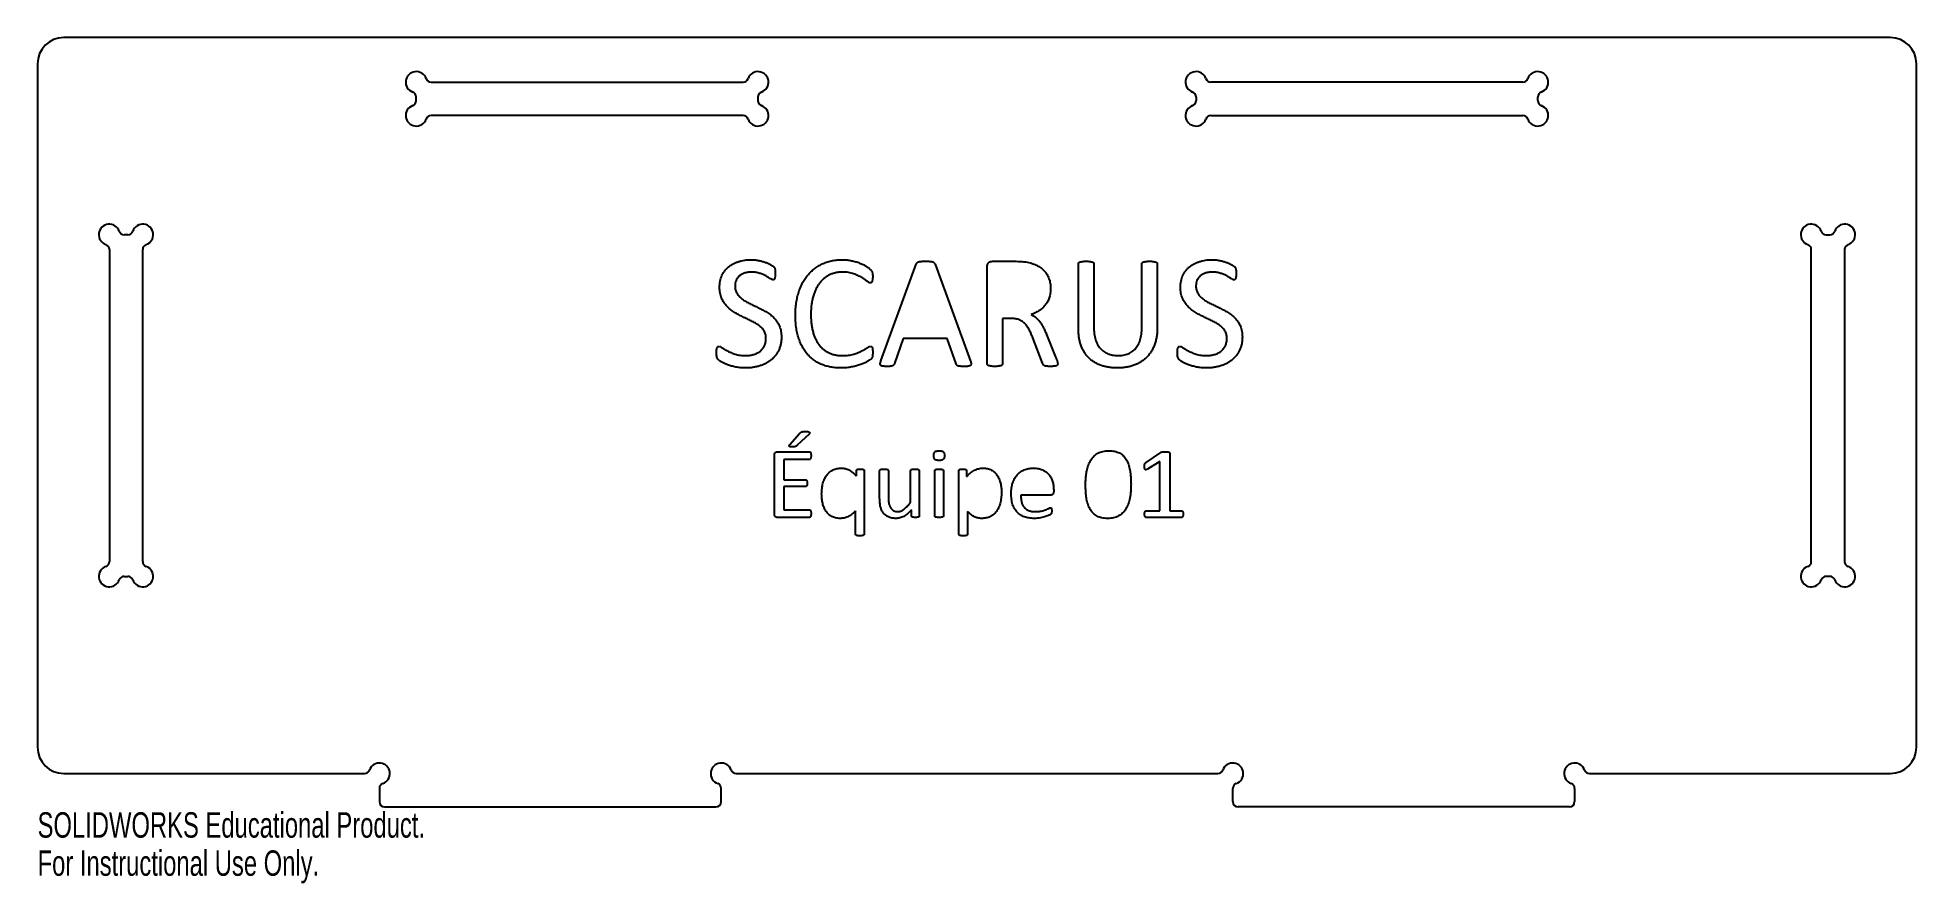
# Model space of a CAD drawing. Header units: millimetres. Extents: x -179 to 179, y -91 to 70.
import ezdxf

# ---------------------------------------------------------------- set-up
doc = ezdxf.new("R2010")
doc.units = ezdxf.units.MM
doc.styles.add('SLDTEXTSTYLE0', font='TXT', dxfattribs={"width": 0.7})

msp = doc.modelspace()

# ---------------------------------------------------------------- texts
at = {"color": 7, "linetype": 'Continuous', "char_height": 4.8336, "attachment_point": 1, "style": 'SLDTEXTSTYLE0'}
for s, insert in [('SOLIDWORKS Educational Product.', (-178.65, -77.37)), ('For Instructional Use Only.', (-178.65, -84.62))]:
    msp.add_mtext(s, dxfattribs=dict(at, insert=insert))

# ---------------------------------------------------------------- linework, layer by layer
at = {"color": 7, "linetype": 'Continuous', "lineweight": 25}
for p, q in [((173.65, 70), (-173.65, 70)), ((-178.65, 65), (-178.65, -65)), ((178.65, -65), (178.65, 65)), ((-103.82, 61.52), (-44.48, 61.52)), ((103.82, 61.52), (44.48, 61.52)), ((-106.65, 58), (-106.65, 58.69)), ((-41.65, 58.69), (-41.65, 58)), ((41.65, 58.69), (41.65, 58)), ((106.65, 58), (106.65, 58.69)), ((-44.48, 55.17), (-103.82, 55.17)), ((44.48, 55.17), (103.82, 55.17)), ((-161.48, 32.5), (-162.17, 32.5)), ((161.48, 32.5), (162.17, 32.5)), ((-165, 29.67), (-165, -29.67)), ((-158.65, -29.67), (-158.65, 29.67)), ((158.65, -29.67), (158.65, 29.67)), ((165, 29.67), (165, -29.67)), ((-18.26, 8.48), (-11.54, 26.91)), ((-7.98, 26.89), (-1.25, 8.47)), ((1.93, 7.94), (1.93, 26.37)), ((2.92, 27.44), (7.14, 27.44)), ((19.29, 14.59), (19.29, 26.95)), ((22.23, 26.95), (22.23, 14.98)), ((31.34, 14.85), (31.34, 26.95)), ((34.29, 26.95), (34.29, 14.8)), ((6.58, 16.56), (4.87, 16.56)), ((4.87, 16.56), (4.87, 7.94)), ((-14.03, 12.74), (-15.68, 7.98)), ((-5.69, 12.74), (-14.03, 12.74)), ((-3.97, 7.92), (-5.69, 12.74)), ((12.46, 8.09), (10.62, 12.85)), ((13.21, 13.51), (15.01, 9.08)), ((-35.6, -7.44), (-33.74, -5.3)), ((-31.93, -5.44), (-34.17, -7.56)), ((-38.54, -20.61), (-38.54, -9.46)), ((-37.92, -8.79), (-31.89, -8.79)), ((-31.88, -10.26), (-36.71, -10.26)), ((-36.71, -10.26), (-36.71, -14.12)), ((32.14, -10.82), (34.96, -8.91)), ((34.8, -10.62), (32.44, -12.1)), ((34.8, -20), (34.8, -10.62)), ((36.64, -9.06), (36.64, -20)), ((-36.71, -14.12), (-32.62, -14.12)), ((-22.91, -13.4), (-22.91, -12.38)), ((-21.45, -12.39), (-21.45, -24.47)), ((-18.51, -17.64), (-18.51, -12.39)), ((-16.85, -12.4), (-16.85, -17.48)), ((-12.63, -18.4), (-12.63, -12.39)), ((-10.97, -12.39), (-10.97, -20.99)), ((-8.03, -20.99), (-8.03, -12.39)), ((-6.38, -12.39), (-6.38, -20.99)), ((-3.43, -24.47), (-3.43, -12.39)), ((-1.98, -12.38), (-1.98, -13.52)), ((-36.71, -15.4), (-36.71, -19.82)), ((-32.62, -15.4), (-36.71, -15.4)), ((13.97, -17.06), (8.33, -17.06)), ((14.58, -16.06), (14.58, -16.36)), ((-31.9, -21.29), (-37.92, -21.29)), ((-36.71, -19.82), (-31.89, -19.82)), ((-23.1, -24.47), (-23.1, -20.04)), ((-12.46, -20.99), (-12.46, -19.85)), ((-1.78, -20.15), (-1.78, -24.47)), ((32.2, -20), (34.8, -20)), ((38.86, -21.29), (32.21, -21.29)), ((36.64, -20), (38.87, -20)), ((-162.17, -32.5), (-161.48, -32.5)), ((162.17, -32.5), (161.48, -32.5)), ((-173.65, -70), (-116.48, -70)), ((-45.82, -70), (45.82, -70)), ((116.48, -70), (173.65, -70)), ((-113.65, -72.83), (-113.65, -75.35)), ((-48.65, -75.35), (-48.65, -72.83)), ((48.65, -75.35), (48.65, -72.83)), ((113.65, -72.83), (113.65, -75.35)), ((-112.65, -76.35), (-49.65, -76.35)), ((112.65, -76.35), (49.65, -76.35))]:
    msp.add_line(p, q, dxfattribs=at)
for centre, radius, start, end in [((-173.65, 65), 5, 90, 180), ((173.65, 65), 5, 0, 90), ((-106.65, 61.52), 2, 19.4712, 250.5288), ((-103.82, 62.52), 1, 199.4712, 270), ((-44.48, 62.52), 1, 270, 340.5288), ((-41.65, 61.52), 2, 289.4712, 160.5288), ((41.65, 61.52), 2, 19.4712, 250.5288), ((44.48, 62.52), 1, 199.4712, 270), ((103.82, 62.52), 1, 270, 340.5288), ((106.65, 61.52), 2, 289.4712, 160.5288), ((-107.65, 58.69), 1, 0, 70.5288), ((-107.65, 58), 1, 289.4712, 0), ((-40.65, 58.69), 1, 109.4712, 180), ((-40.65, 58), 1, 180, 250.5288), ((40.65, 58.69), 1, 0, 70.5288), ((40.65, 58), 1, 289.4712, 0), ((107.65, 58.69), 1, 109.4712, 180), ((107.65, 58), 1, 180, 250.5288), ((-106.65, 55.17), 2, 109.4712, 340.5288), ((-103.82, 54.17), 1, 90, 160.5288), ((-44.48, 54.17), 1, 19.4712, 90), ((-41.65, 55.17), 2, 199.4712, 70.5288), ((41.65, 55.17), 2, 109.4712, 340.5288), ((44.48, 54.17), 1, 90, 160.5288), ((103.82, 54.17), 1, 19.4712, 90), ((106.65, 55.17), 2, 199.4712, 70.5288), ((-165, 32.5), 2, 19.4712, 250.5288), ((-162.17, 33.5), 1, 199.4712, 270), ((-161.48, 33.5), 1, 270, 340.5288), ((-158.65, 32.5), 2, 289.4712, 160.5288), ((158.65, 32.5), 2, 19.4712, 250.5288), ((161.48, 33.5), 1, 199.4712, 270), ((162.17, 33.5), 1, 270, 340.5288), ((165, 32.5), 2, 289.4712, 160.5288), ((-166, 29.67), 1, 0, 70.5288), ((-157.65, 29.67), 1, 109.4712, 180), ((157.65, 29.67), 1, 0, 70.5288), ((166, 29.67), 1, 109.4712, 180), ((-165, -32.5), 2, 109.4712, 340.5288), ((-166, -29.67), 1, 289.4712, 0), ((-158.65, -32.5), 2, 199.4712, 70.5288), ((-157.65, -29.67), 1, 180, 250.5288), ((158.65, -32.5), 2, 109.4712, 340.5288), ((157.65, -29.67), 1, 289.4712, 0), ((165, -32.5), 2, 199.4712, 70.5288), ((166, -29.67), 1, 180, 250.5288), ((-162.17, -33.5), 1, 90, 160.5288), ((-161.48, -33.5), 1, 19.4712, 90), ((161.48, -33.5), 1, 90, 160.5288), ((162.17, -33.5), 1, 19.4712, 90), ((-173.65, -65), 5, 180, 270), ((173.65, -65), 5, 270, 0), ((-116.48, -69), 1, 270, 340.5288), ((-113.65, -70), 2, 289.4712, 160.5288), ((-48.65, -70), 2, 19.4712, 250.5288), ((-45.82, -69), 1, 199.4712, 270), ((45.82, -69), 1, 270, 340.5288), ((48.65, -70), 2, 289.4712, 160.5288), ((113.65, -70), 2, 19.4712, 250.5288), ((116.48, -69), 1, 199.4712, 270), ((-112.65, -72.83), 1, 109.4712, 180), ((-49.65, -72.83), 1, 0, 70.5288), ((49.65, -72.83), 1, 109.4712, 180), ((112.65, -72.83), 1, 0, 70.5288), ((-112.65, -75.35), 1, 180, 270), ((-49.65, -75.35), 1, 270, 0), ((49.65, -75.35), 1, 180, 270), ((112.65, -75.35), 1, 270, 0)]:
    msp.add_arc(centre, radius, start, end, dxfattribs=at)
for points, knots in [([(-48.95, 22.5), (-48.95, 22.7), (-48.94, 23.1), (-48.84, 23.67), (-48.71, 24.22), (-48.51, 24.73), (-48.26, 25.2), (-47.97, 25.64), (-47.63, 26.03), (-47.25, 26.39), (-46.82, 26.7), (-46.36, 26.98), (-45.86, 27.2), (-45.33, 27.4), (-44.76, 27.55), (-44.17, 27.66), (-43.56, 27.72), (-43.14, 27.73), (-42.93, 27.74)], [0, 0, 0, 0, 0.067537, 0.13216, 0.19439, 0.254756, 0.314197, 0.372321, 0.429588, 0.487455, 0.545928, 0.605534, 0.666363, 0.729419, 0.794509, 0.861574, 0.92942, 1, 1, 1, 1]), ([(-42.86, 25.38), (-42.99, 25.38), (-43.24, 25.38), (-43.61, 25.34), (-43.94, 25.27), (-44.35, 25.15), (-44.79, 24.95), (-45.24, 24.63), (-45.59, 24.23), (-45.83, 23.78), (-45.98, 23.27), (-46, 22.92), (-46.01, 22.75)], [0, 0, 0, 0, 0.0835793, 0.1625353, 0.23664, 0.3061668, 0.4352036, 0.5519549, 0.6626149, 0.7733999, 0.8851269, 1, 1, 1, 1]), ([(-42.93, 27.74), (-42.71, 27.73), (-42.26, 27.72), (-41.6, 27.62), (-40.96, 27.48), (-40.35, 27.3), (-39.8, 27.09), (-39.38, 26.88), (-39.09, 26.72), (-38.92, 26.61), (-38.79, 26.52), (-38.68, 26.41), (-38.58, 26.3), (-38.5, 26.18), (-38.45, 26.07), (-38.42, 25.94), (-38.39, 25.79), (-38.38, 25.6), (-38.36, 25.37), (-38.36, 25.21), (-38.36, 25.11)], [0, 0, 0, 0, 0.112233, 0.226181, 0.338567, 0.445941, 0.547719, 0.640331, 0.681465, 0.715798, 0.743045, 0.763991, 0.795411, 0.817444, 0.835948, 0.857662, 0.883772, 0.915067, 0.952507, 1, 1, 1, 1]), ([(-38.76, 23.91), (-38.79, 23.92), (-38.86, 23.93), (-38.98, 23.97), (-39.12, 24.04), (-39.35, 24.18), (-39.68, 24.39), (-40.14, 24.66), (-40.69, 24.93), (-41.21, 25.12), (-41.67, 25.26), (-42.05, 25.33), (-42.45, 25.38), (-42.73, 25.38), (-42.86, 25.38)], [0, 0, 0, 0, 0.021011, 0.049595, 0.084441, 0.12774, 0.230377, 0.351378, 0.488911, 0.644433, 0.72763, 0.814427, 0.905408, 1, 1, 1, 1]), ([(-38.36, 25.11), (-38.36, 25.02), (-38.36, 24.85), (-38.38, 24.61), (-38.41, 24.4), (-38.45, 24.22), (-38.49, 24.08), (-38.57, 23.99), (-38.66, 23.92), (-38.73, 23.92), (-38.76, 23.91)], [0, 0, 0, 0, 0.201214, 0.379434, 0.531659, 0.662602, 0.766602, 0.852484, 0.925022, 1, 1, 1, 1]), ([(-34.54, 17.18), (-34.53, 17.59), (-34.52, 18.38), (-34.39, 19.53), (-34.19, 20.61), (-33.9, 21.63), (-33.55, 22.57), (-33.12, 23.44), (-32.63, 24.23), (-32.07, 24.96), (-31.44, 25.6), (-30.77, 26.16), (-30.03, 26.64), (-29.23, 27.04), (-28.38, 27.35), (-27.49, 27.58), (-26.55, 27.71), (-25.91, 27.73), (-25.58, 27.74)], [0, 0, 0, 0, 0.078107, 0.151885, 0.222313, 0.289643, 0.354254, 0.416039, 0.47571, 0.533866, 0.590945, 0.647217, 0.703431, 0.760341, 0.818125, 0.876782, 0.937187, 1, 1, 1, 1]), ([(-25.59, 25.38), (-25.81, 25.38), (-26.24, 25.37), (-26.88, 25.26), (-27.48, 25.09), (-28.06, 24.86), (-28.59, 24.56), (-29.09, 24.2), (-29.55, 23.77), (-29.96, 23.28), (-30.33, 22.73), (-30.66, 22.12), (-30.94, 21.45), (-31.18, 20.73), (-31.37, 19.95), (-31.5, 19.12), (-31.58, 18.24), (-31.59, 17.63), (-31.6, 17.32)], [0, 0, 0, 0, 0.058577, 0.114955, 0.170263, 0.224741, 0.278767, 0.332567, 0.387757, 0.444255, 0.502744, 0.563643, 0.627184, 0.694382, 0.764646, 0.838724, 0.917077, 1, 1, 1, 1]), ([(-20.32, 23.33), (-20.36, 23.33), (-20.45, 23.34), (-20.59, 23.41), (-20.76, 23.51), (-21.02, 23.72), (-21.41, 24.02), (-21.86, 24.31), (-22.28, 24.55), (-22.64, 24.74), (-23.04, 24.9), (-23.46, 25.07), (-23.93, 25.22), (-24.44, 25.32), (-25, 25.38), (-25.39, 25.38), (-25.59, 25.38)], [0, 0, 0, 0, 0.020919, 0.047969, 0.081113, 0.121988, 0.219644, 0.336327, 0.401527, 0.471236, 0.545688, 0.624992, 0.709009, 0.798998, 0.895775, 1, 1, 1, 1]), ([(-25.58, 27.74), (-25.29, 27.73), (-24.72, 27.71), (-23.87, 27.57), (-23.07, 27.38), (-22.33, 27.13), (-21.66, 26.84), (-21.16, 26.56), (-20.82, 26.32), (-20.6, 26.18), (-20.43, 26.04), (-20.27, 25.89), (-20.14, 25.73), (-20.02, 25.58), (-19.95, 25.45), (-19.92, 25.31), (-19.88, 25.15), (-19.85, 24.96), (-19.83, 24.74), (-19.83, 24.58), (-19.83, 24.49)], [0, 0, 0, 0, 0.120023, 0.238149, 0.352427, 0.460117, 0.560956, 0.654952, 0.696989, 0.733407, 0.763125, 0.787792, 0.824183, 0.847775, 0.865644, 0.885507, 0.907657, 0.933934, 0.963847, 1, 1, 1, 1]), ([(-11.54, 26.91), (-11.51, 26.96), (-11.47, 27.06), (-11.38, 27.18), (-11.24, 27.28), (-11.06, 27.35), (-10.84, 27.4), (-10.56, 27.43), (-10.21, 27.44), (-9.95, 27.44), (-9.81, 27.44)], [0, 0, 0, 0, 0.0854137, 0.1637257, 0.2439433, 0.3392595, 0.4568246, 0.6010392, 0.7803476, 1, 1, 1, 1]), ([(-9.81, 27.44), (-9.66, 27.44), (-9.39, 27.44), (-9.01, 27.43), (-8.72, 27.4), (-8.48, 27.35), (-8.29, 27.28), (-8.15, 27.18), (-8.05, 27.04), (-8.01, 26.94), (-7.98, 26.89)], [0, 0, 0, 0, 0.223225, 0.403825, 0.548985, 0.664415, 0.75946, 0.840189, 0.917311, 1, 1, 1, 1]), ([(1.93, 26.37), (1.94, 26.46), (1.94, 26.63), (2, 26.87), (2.1, 27.07), (2.28, 27.25), (2.56, 27.41), (2.8, 27.43), (2.92, 27.44)], [0, 0, 0, 0, 0.167874, 0.314803, 0.440924, 0.561356, 0.787501, 1, 1, 1, 1]), ([(7.14, 27.44), (7.36, 27.44), (7.78, 27.44), (8.35, 27.4), (8.84, 27.37), (9.14, 27.34), (9.28, 27.32)], [0, 0, 0, 0, 0.318432, 0.579566, 0.802464, 1, 1, 1, 1]), ([(9.28, 27.32), (9.47, 27.29), (9.83, 27.22), (10.36, 27.08), (10.85, 26.9), (11.31, 26.71), (11.73, 26.48), (12.13, 26.23), (12.48, 25.94), (12.8, 25.63), (13.07, 25.28), (13.33, 24.93), (13.53, 24.53), (13.7, 24.12), (13.83, 23.69), (13.93, 23.23), (13.98, 22.75), (13.99, 22.43), (13.99, 22.26)], [0, 0, 0, 0, 0.074445, 0.146054, 0.213902, 0.279488, 0.342578, 0.403579, 0.462675, 0.521045, 0.578828, 0.635988, 0.693657, 0.751731, 0.810828, 0.871805, 0.934883, 1, 1, 1, 1]), ([(19.29, 26.95), (19.29, 26.99), (19.3, 27.07), (19.35, 27.18), (19.46, 27.26), (19.61, 27.32), (19.81, 27.37), (20.07, 27.41), (20.39, 27.44), (20.63, 27.44), (20.77, 27.44)], [0, 0, 0, 0, 0.068675, 0.135393, 0.210417, 0.301599, 0.424622, 0.573117, 0.761239, 1, 1, 1, 1]), ([(20.77, 27.44), (20.89, 27.44), (21.13, 27.44), (21.45, 27.41), (21.71, 27.37), (21.91, 27.32), (22.06, 27.26), (22.16, 27.18), (22.22, 27.07), (22.22, 26.99), (22.23, 26.95)], [0, 0, 0, 0, 0.2275048, 0.4202773, 0.5784052, 0.6973764, 0.7894904, 0.8632224, 0.930623, 1, 1, 1, 1]), ([(31.34, 26.95), (31.35, 26.99), (31.36, 27.07), (31.41, 27.18), (31.51, 27.26), (31.67, 27.32), (31.87, 27.37), (32.13, 27.41), (32.45, 27.44), (32.69, 27.44), (32.82, 27.44)], [0, 0, 0, 0, 0.068678, 0.1354, 0.210427, 0.301613, 0.424642, 0.575821, 0.766651, 1, 1, 1, 1]), ([(32.82, 27.44), (32.95, 27.44), (33.18, 27.44), (33.5, 27.41), (33.75, 27.37), (33.95, 27.32), (34.1, 27.26), (34.21, 27.18), (34.28, 27.07), (34.28, 26.99), (34.29, 26.95)], [0, 0, 0, 0, 0.228437, 0.416525, 0.569867, 0.689326, 0.781817, 0.860028, 0.930339, 1, 1, 1, 1]), ([(38.7, 22.5), (38.7, 22.7), (38.71, 23.1), (38.8, 23.67), (38.94, 24.22), (39.14, 24.73), (39.38, 25.2), (39.68, 25.64), (40.02, 26.03), (40.4, 26.39), (40.83, 26.7), (41.29, 26.98), (41.79, 27.2), (42.32, 27.4), (42.89, 27.55), (43.48, 27.66), (44.09, 27.72), (44.51, 27.73), (44.72, 27.74)], [0, 0, 0, 0, 0.067537, 0.13216, 0.19439, 0.254756, 0.314197, 0.372321, 0.429588, 0.487455, 0.545928, 0.605534, 0.666363, 0.729419, 0.794509, 0.861574, 0.92942, 1, 1, 1, 1]), ([(44.78, 25.38), (44.65, 25.38), (44.4, 25.38), (44.04, 25.34), (43.7, 25.27), (43.3, 25.15), (42.85, 24.95), (42.4, 24.63), (42.06, 24.23), (41.81, 23.78), (41.67, 23.27), (41.65, 22.92), (41.64, 22.75)], [0, 0, 0, 0, 0.083579, 0.162535, 0.23664, 0.306167, 0.435204, 0.551955, 0.662615, 0.7734, 0.885127, 1, 1, 1, 1]), ([(44.72, 27.74), (44.94, 27.73), (45.38, 27.72), (46.04, 27.62), (46.69, 27.48), (47.29, 27.3), (47.85, 27.09), (48.26, 26.88), (48.55, 26.72), (48.72, 26.61), (48.85, 26.52), (48.97, 26.41), (49.07, 26.3), (49.15, 26.18), (49.19, 26.07), (49.22, 25.94), (49.25, 25.79), (49.27, 25.6), (49.28, 25.37), (49.29, 25.21), (49.29, 25.11)], [0, 0, 0, 0, 0.112233, 0.226181, 0.338567, 0.445941, 0.547719, 0.640331, 0.681465, 0.715798, 0.743045, 0.763991, 0.795411, 0.817444, 0.835948, 0.857662, 0.883772, 0.915067, 0.952507, 1, 1, 1, 1]), ([(48.89, 23.91), (48.85, 23.92), (48.78, 23.93), (48.66, 23.97), (48.52, 24.04), (48.3, 24.18), (47.96, 24.39), (47.5, 24.66), (46.95, 24.93), (46.43, 25.12), (45.97, 25.26), (45.59, 25.33), (45.2, 25.38), (44.92, 25.38), (44.78, 25.38)], [0, 0, 0, 0, 0.021011, 0.049595, 0.084441, 0.12774, 0.230377, 0.351378, 0.488911, 0.644433, 0.72763, 0.814427, 0.905408, 1, 1, 1, 1]), ([(49.29, 25.11), (49.29, 25.02), (49.29, 24.85), (49.27, 24.61), (49.24, 24.4), (49.2, 24.22), (49.15, 24.08), (49.08, 23.99), (48.99, 23.92), (48.92, 23.92), (48.89, 23.91)], [0, 0, 0, 0, 0.201214, 0.379434, 0.531659, 0.662602, 0.766602, 0.852484, 0.925022, 1, 1, 1, 1]), ([(-40.13, 12.76), (-40.13, 12.9), (-40.14, 13.16), (-40.21, 13.55), (-40.33, 13.9), (-40.5, 14.22), (-40.7, 14.51), (-40.94, 14.78), (-41.2, 15.04), (-41.61, 15.36), (-42.17, 15.74), (-42.93, 16.11), (-43.72, 16.5), (-44.54, 16.87), (-45.36, 17.29), (-46.16, 17.74), (-46.91, 18.26), (-47.47, 18.77), (-47.86, 19.22), (-48.13, 19.59), (-48.36, 19.98), (-48.57, 20.41), (-48.75, 20.87), (-48.86, 21.37), (-48.94, 21.92), (-48.95, 22.3), (-48.95, 22.5)], [0, 0, 0, 0, 0.0291637, 0.0567583, 0.0827283, 0.1081906, 0.1336002, 0.159115, 0.1854919, 0.2122656, 0.268887, 0.3294719, 0.3926852, 0.4573755, 0.52278, 0.5882761, 0.6530847, 0.7169952, 0.7490039, 0.7808753, 0.8137551, 0.847262, 0.8821462, 0.9188078, 0.9580908, 1, 1, 1, 1]), ([(-46.01, 22.75), (-46, 22.61), (-46, 22.35), (-45.93, 21.97), (-45.81, 21.63), (-45.64, 21.3), (-45.44, 21.01), (-45.2, 20.74), (-44.94, 20.47), (-44.53, 20.15), (-43.97, 19.78), (-43.21, 19.38), (-42.41, 19.01), (-41.6, 18.61), (-40.78, 18.2), (-39.99, 17.75), (-39.22, 17.26), (-38.67, 16.74), (-38.27, 16.3), (-38, 15.93), (-37.77, 15.54), (-37.56, 15.12), (-37.39, 14.66), (-37.27, 14.16), (-37.2, 13.62), (-37.19, 13.25), (-37.18, 13.05)], [0, 0, 0, 0, 0.028932, 0.055971, 0.082026, 0.107422, 0.132915, 0.158513, 0.185206, 0.212273, 0.269535, 0.330338, 0.394054, 0.458647, 0.524117, 0.589828, 0.65483, 0.718729, 0.750813, 0.782982, 0.815519, 0.849136, 0.883713, 0.920176, 0.958937, 1, 1, 1, 1]), ([(-19.83, 24.49), (-19.83, 24.4), (-19.84, 24.22), (-19.86, 23.98), (-19.9, 23.78), (-19.95, 23.62), (-20.01, 23.48), (-20.1, 23.39), (-20.2, 23.34), (-20.28, 23.33), (-20.32, 23.33)], [0, 0, 0, 0, 0.205626, 0.378792, 0.521176, 0.646964, 0.750735, 0.837492, 0.916075, 1, 1, 1, 1]), ([(13.99, 22.26), (13.99, 22.1), (13.98, 21.79), (13.93, 21.33), (13.85, 20.89), (13.74, 20.49), (13.6, 20.11), (13.42, 19.75), (13.22, 19.41), (12.91, 18.99), (12.45, 18.52), (11.81, 18.04), (11.08, 17.63), (10.55, 17.42), (10.28, 17.31)], [0, 0, 0, 0, 0.072508, 0.14117, 0.207214, 0.270341, 0.331479, 0.390731, 0.449548, 0.50779, 0.624433, 0.744091, 0.868889, 1, 1, 1, 1]), ([(47.52, 12.76), (47.52, 12.9), (47.51, 13.16), (47.44, 13.55), (47.32, 13.9), (47.15, 14.22), (46.95, 14.51), (46.71, 14.78), (46.44, 15.04), (46.04, 15.36), (45.48, 15.74), (44.72, 16.11), (43.93, 16.5), (43.1, 16.87), (42.29, 17.29), (41.49, 17.74), (40.74, 18.26), (40.18, 18.77), (39.79, 19.22), (39.52, 19.59), (39.28, 19.98), (39.07, 20.41), (38.9, 20.87), (38.78, 21.37), (38.71, 21.92), (38.7, 22.3), (38.7, 22.5)], [0, 0, 0, 0, 0.029164, 0.056758, 0.082728, 0.108191, 0.1336, 0.159115, 0.185492, 0.212266, 0.268887, 0.329472, 0.392685, 0.457376, 0.52278, 0.588276, 0.653085, 0.716995, 0.749004, 0.780875, 0.813755, 0.847262, 0.882146, 0.918808, 0.958091, 1, 1, 1, 1]), ([(41.64, 22.75), (41.64, 22.61), (41.65, 22.35), (41.72, 21.97), (41.84, 21.63), (42, 21.3), (42.21, 21.01), (42.45, 20.74), (42.71, 20.47), (43.12, 20.15), (43.68, 19.78), (44.43, 19.38), (45.23, 19.01), (46.05, 18.61), (46.86, 18.2), (47.66, 17.75), (48.42, 17.26), (48.98, 16.74), (49.38, 16.3), (49.65, 15.93), (49.88, 15.54), (50.09, 15.12), (50.26, 14.66), (50.38, 14.16), (50.45, 13.62), (50.46, 13.25), (50.46, 13.05)], [0, 0, 0, 0, 0.0289316, 0.055971, 0.0820262, 0.1074218, 0.1329148, 0.1585133, 0.1852058, 0.212273, 0.2695355, 0.3303377, 0.3940541, 0.4586472, 0.5241175, 0.5898284, 0.6548305, 0.7187293, 0.7508128, 0.7829819, 0.815519, 0.8491359, 0.8837133, 0.9201759, 0.9589373, 1, 1, 1, 1]), ([(-25.94, 7.15), (-26.26, 7.16), (-26.89, 7.17), (-27.81, 7.3), (-28.68, 7.5), (-29.5, 7.79), (-30.27, 8.15), (-30.98, 8.6), (-31.64, 9.12), (-32.23, 9.72), (-32.76, 10.4), (-33.22, 11.15), (-33.62, 11.98), (-33.96, 12.88), (-34.22, 13.86), (-34.4, 14.9), (-34.52, 16.02), (-34.53, 16.79), (-34.54, 17.18)], [0, 0, 0, 0, 0.0642049, 0.1258408, 0.1853991, 0.2432494, 0.29995, 0.3555501, 0.4112475, 0.467241, 0.5245234, 0.5833761, 0.6443258, 0.7082307, 0.7753114, 0.8461086, 0.9207776, 1, 1, 1, 1]), ([(-31.6, 17.32), (-31.59, 17.01), (-31.58, 16.41), (-31.5, 15.54), (-31.37, 14.72), (-31.2, 13.96), (-30.97, 13.25), (-30.69, 12.61), (-30.38, 12.02), (-30.01, 11.49), (-29.6, 11.03), (-29.14, 10.62), (-28.64, 10.28), (-28.1, 9.99), (-27.52, 9.77), (-26.89, 9.61), (-26.23, 9.52), (-25.78, 9.51), (-25.55, 9.5)], [0, 0, 0, 0, 0.0825048, 0.1607712, 0.2342954, 0.3042578, 0.370299, 0.4327924, 0.492093, 0.5489991, 0.6039242, 0.6582701, 0.7119851, 0.7663123, 0.8220165, 0.8787374, 0.9379798, 1, 1, 1, 1]), ([(10.62, 12.85), (10.51, 13.11), (10.31, 13.62), (9.97, 14.33), (9.62, 14.98), (9.25, 15.44), (8.93, 15.76), (8.67, 15.96), (8.38, 16.14), (8.08, 16.29), (7.75, 16.41), (7.39, 16.5), (7, 16.55), (6.72, 16.56), (6.58, 16.56)], [0, 0, 0, 0, 0.142944, 0.275878, 0.399255, 0.515219, 0.571731, 0.628079, 0.683841, 0.741094, 0.79976, 0.862049, 0.92855, 1, 1, 1, 1]), ([(10.28, 17.31), (10.44, 17.24), (10.76, 17.09), (11.18, 16.77), (11.58, 16.4), (11.94, 15.95), (12.29, 15.45), (12.6, 14.87), (12.92, 14.22), (13.11, 13.76), (13.21, 13.51)], [0, 0, 0, 0, 0.108085, 0.21428, 0.323196, 0.438484, 0.561414, 0.694639, 0.839865, 1, 1, 1, 1]), ([(26.62, 7.15), (26.36, 7.16), (25.83, 7.17), (25.06, 7.26), (24.32, 7.41), (23.63, 7.61), (22.97, 7.88), (22.36, 8.21), (21.8, 8.59), (21.29, 9.02), (20.83, 9.52), (20.43, 10.08), (20.08, 10.7), (19.79, 11.37), (19.56, 12.1), (19.41, 12.88), (19.3, 13.72), (19.29, 14.3), (19.29, 14.59)], [0, 0, 0, 0, 0.067835, 0.132934, 0.196209, 0.257236, 0.316646, 0.374699, 0.431312, 0.4879, 0.544646, 0.602054, 0.661193, 0.722781, 0.786969, 0.854194, 0.925199, 1, 1, 1, 1]), ([(22.23, 14.98), (22.23, 14.76), (22.24, 14.33), (22.3, 13.71), (22.4, 13.12), (22.53, 12.59), (22.71, 12.09), (22.92, 11.64), (23.17, 11.23), (23.45, 10.87), (23.77, 10.55), (24.11, 10.27), (24.49, 10.03), (24.9, 9.84), (25.33, 9.69), (25.8, 9.58), (26.29, 9.52), (26.62, 9.51), (26.79, 9.5)], [0, 0, 0, 0, 0.082223, 0.159665, 0.232168, 0.300633, 0.364997, 0.42585, 0.484375, 0.540951, 0.595864, 0.650663, 0.705401, 0.760673, 0.817679, 0.875844, 0.936451, 1, 1, 1, 1]), ([(34.29, 14.8), (34.28, 14.5), (34.27, 13.93), (34.17, 13.09), (34, 12.3), (33.77, 11.56), (33.47, 10.87), (33.12, 10.24), (32.72, 9.66), (32.25, 9.14), (31.73, 8.67), (31.15, 8.27), (30.52, 7.93), (29.84, 7.64), (29.1, 7.42), (28.32, 7.27), (27.49, 7.17), (26.92, 7.16), (26.62, 7.15)], [0, 0, 0, 0, 0.071882, 0.14047, 0.20585, 0.268679, 0.329351, 0.387639, 0.445139, 0.501843, 0.558547, 0.615219, 0.673654, 0.733689, 0.795828, 0.860691, 0.928492, 1, 1, 1, 1]), ([(26.79, 9.5), (26.97, 9.51), (27.31, 9.52), (27.81, 9.57), (28.28, 9.68), (28.72, 9.83), (29.12, 10.02), (29.5, 10.25), (29.84, 10.53), (30.15, 10.85), (30.43, 11.21), (30.67, 11.61), (30.87, 12.04), (31.04, 12.52), (31.18, 13.04), (31.27, 13.61), (31.34, 14.21), (31.34, 14.63), (31.34, 14.85)], [0, 0, 0, 0, 0.065657, 0.128247, 0.187849, 0.245529, 0.301634, 0.356404, 0.41122, 0.466148, 0.52277, 0.580596, 0.64108, 0.704594, 0.771865, 0.843095, 0.919413, 1, 1, 1, 1]), ([(-49.54, 10.03), (-49.54, 10.13), (-49.53, 10.33), (-49.52, 10.6), (-49.47, 10.82), (-49.43, 11), (-49.36, 11.12), (-49.27, 11.21), (-49.16, 11.26), (-49.09, 11.26), (-49.05, 11.27)], [0, 0, 0, 0, 0.221882, 0.403496, 0.552985, 0.673568, 0.771609, 0.848952, 0.924444, 1, 1, 1, 1]), ([(-49.05, 11.27), (-49.01, 11.26), (-48.92, 11.25), (-48.78, 11.2), (-48.62, 11.11), (-48.36, 10.93), (-47.98, 10.68), (-47.42, 10.36), (-46.74, 10.05), (-46.1, 9.81), (-45.52, 9.65), (-45.03, 9.56), (-44.51, 9.51), (-44.16, 9.51), (-43.98, 9.5)], [0, 0, 0, 0, 0.022151, 0.049057, 0.082591, 0.122763, 0.220158, 0.337033, 0.473416, 0.62953, 0.715125, 0.804976, 0.899739, 1, 1, 1, 1]), ([(-37.18, 13.05), (-37.19, 12.83), (-37.2, 12.38), (-37.3, 11.73), (-37.47, 11.12), (-37.69, 10.55), (-37.98, 10.02), (-38.32, 9.53), (-38.7, 9.08), (-39.14, 8.68), (-39.63, 8.31), (-40.15, 8.01), (-40.72, 7.74), (-41.32, 7.53), (-41.96, 7.36), (-42.62, 7.24), (-43.31, 7.16), (-43.78, 7.15), (-44.01, 7.15)], [0, 0, 0, 0, 0.067483, 0.1315286, 0.1934274, 0.253747, 0.3128533, 0.3710804, 0.4291314, 0.487716, 0.5468914, 0.6067136, 0.6678271, 0.7312174, 0.7962917, 0.8620466, 0.9302926, 1, 1, 1, 1]), ([(-43.98, 9.5), (-43.84, 9.51), (-43.56, 9.51), (-43.16, 9.55), (-42.78, 9.63), (-42.41, 9.72), (-42.07, 9.85), (-41.75, 9.99), (-41.46, 10.17), (-41.18, 10.36), (-40.95, 10.58), (-40.73, 10.83), (-40.55, 11.09), (-40.39, 11.39), (-40.28, 11.7), (-40.19, 12.04), (-40.14, 12.39), (-40.13, 12.64), (-40.13, 12.76)], [0, 0, 0, 0, 0.073592, 0.144287, 0.213402, 0.279473, 0.343901, 0.405377, 0.465538, 0.523418, 0.580617, 0.637339, 0.694286, 0.75177, 0.810613, 0.871582, 0.934451, 1, 1, 1, 1]), ([(-25.55, 9.5), (-25.36, 9.51), (-24.98, 9.51), (-24.44, 9.56), (-23.93, 9.64), (-23.46, 9.76), (-23.03, 9.91), (-22.63, 10.05), (-22.26, 10.21), (-21.83, 10.43), (-21.37, 10.68), (-20.97, 10.93), (-20.7, 11.11), (-20.53, 11.2), (-20.37, 11.25), (-20.28, 11.26), (-20.24, 11.27)], [0, 0, 0, 0, 0.1019, 0.198501, 0.287801, 0.372886, 0.452894, 0.528584, 0.598104, 0.663897, 0.780407, 0.875515, 0.915443, 0.949785, 0.977137, 1, 1, 1, 1]), ([(-20.24, 11.27), (-20.2, 11.26), (-20.14, 11.26), (-20.05, 11.22), (-19.97, 11.14), (-19.92, 11.02), (-19.87, 10.86), (-19.85, 10.64), (-19.83, 10.37), (-19.83, 10.17), (-19.83, 10.06)], [0, 0, 0, 0, 0.072851, 0.13748, 0.207082, 0.298068, 0.417501, 0.569708, 0.760461, 1, 1, 1, 1]), ([(38.11, 10.03), (38.11, 10.13), (38.12, 10.33), (38.13, 10.6), (38.17, 10.82), (38.22, 11), (38.29, 11.12), (38.38, 11.21), (38.48, 11.26), (38.56, 11.26), (38.6, 11.27)], [0, 0, 0, 0, 0.221882, 0.403496, 0.552985, 0.673568, 0.771609, 0.848952, 0.924444, 1, 1, 1, 1]), ([(38.6, 11.27), (38.64, 11.26), (38.73, 11.25), (38.87, 11.2), (39.03, 11.11), (39.28, 10.93), (39.67, 10.68), (40.23, 10.36), (40.91, 10.05), (41.55, 9.81), (42.13, 9.65), (42.62, 9.56), (43.13, 9.51), (43.49, 9.51), (43.67, 9.5)], [0, 0, 0, 0, 0.022151, 0.049057, 0.082591, 0.122763, 0.220158, 0.337033, 0.473416, 0.62953, 0.715125, 0.804976, 0.899739, 1, 1, 1, 1]), ([(50.46, 13.05), (50.46, 12.83), (50.44, 12.38), (50.35, 11.73), (50.18, 11.12), (49.96, 10.55), (49.67, 10.02), (49.33, 9.53), (48.94, 9.08), (48.51, 8.68), (48.02, 8.31), (47.49, 8.01), (46.93, 7.74), (46.32, 7.53), (45.69, 7.36), (45.02, 7.24), (44.34, 7.16), (43.87, 7.15), (43.63, 7.15)], [0, 0, 0, 0, 0.067483, 0.131529, 0.193427, 0.253747, 0.312853, 0.37108, 0.429131, 0.487716, 0.546891, 0.606714, 0.667827, 0.731217, 0.796292, 0.862047, 0.930293, 1, 1, 1, 1]), ([(43.67, 9.5), (43.81, 9.51), (44.08, 9.51), (44.49, 9.55), (44.87, 9.63), (45.24, 9.72), (45.58, 9.85), (45.9, 9.99), (46.19, 10.17), (46.46, 10.36), (46.7, 10.58), (46.91, 10.83), (47.1, 11.09), (47.25, 11.39), (47.37, 11.7), (47.46, 12.04), (47.51, 12.39), (47.52, 12.64), (47.52, 12.76)], [0, 0, 0, 0, 0.073592, 0.144287, 0.213402, 0.279473, 0.343901, 0.405377, 0.465538, 0.523418, 0.580617, 0.637339, 0.694286, 0.75177, 0.810613, 0.871582, 0.934451, 1, 1, 1, 1]), ([(-44.01, 7.15), (-44.34, 7.16), (-44.96, 7.17), (-45.86, 7.3), (-46.68, 7.5), (-47.4, 7.73), (-48.01, 7.98), (-48.46, 8.21), (-48.76, 8.39), (-48.93, 8.51), (-49.08, 8.61), (-49.22, 8.75), (-49.36, 8.94), (-49.47, 9.23), (-49.53, 9.6), (-49.53, 9.87), (-49.54, 10.03)], [0, 0, 0, 0, 0.140913, 0.273017, 0.394396, 0.504539, 0.602057, 0.685908, 0.721839, 0.752942, 0.778698, 0.799934, 0.838639, 0.881757, 0.93386, 1, 1, 1, 1]), ([(-19.83, 10.06), (-19.83, 9.98), (-19.83, 9.83), (-19.85, 9.62), (-19.86, 9.44), (-19.9, 9.28), (-19.94, 9.14), (-20, 9.02), (-20.1, 8.89), (-20.2, 8.79), (-20.33, 8.69), (-20.48, 8.59), (-20.66, 8.48), (-20.98, 8.29), (-21.47, 8.05), (-22.15, 7.78), (-22.95, 7.53), (-23.86, 7.32), (-24.87, 7.17), (-25.57, 7.16), (-25.94, 7.15)], [0, 0, 0, 0, 0.032192, 0.060108, 0.084374, 0.105994, 0.124788, 0.142781, 0.161849, 0.187234, 0.204443, 0.22762, 0.256816, 0.292594, 0.377021, 0.476444, 0.589212, 0.715032, 0.851937, 1, 1, 1, 1]), ([(-17.15, 7.44), (-17.28, 7.45), (-17.53, 7.45), (-17.86, 7.47), (-18.11, 7.53), (-18.3, 7.61), (-18.39, 7.77), (-18.41, 7.96), (-18.36, 8.21), (-18.3, 8.38), (-18.26, 8.48)], [0, 0, 0, 0, 0.197393, 0.357595, 0.478597, 0.566902, 0.642584, 0.729768, 0.846426, 1, 1, 1, 1]), ([(-15.68, 7.98), (-15.69, 7.94), (-15.73, 7.85), (-15.8, 7.74), (-15.9, 7.64), (-16.04, 7.56), (-16.22, 7.5), (-16.47, 7.46), (-16.78, 7.45), (-17.02, 7.45), (-17.15, 7.44)], [0, 0, 0, 0, 0.082883, 0.159885, 0.238787, 0.32791, 0.439759, 0.583341, 0.768672, 1, 1, 1, 1]), ([(-2.41, 7.44), (-2.56, 7.44), (-2.82, 7.44), (-3.16, 7.46), (-3.41, 7.49), (-3.61, 7.53), (-3.74, 7.59), (-3.84, 7.69), (-3.91, 7.8), (-3.95, 7.88), (-3.97, 7.92)], [0, 0, 0, 0, 0.24809, 0.44367, 0.587374, 0.695578, 0.778195, 0.847267, 0.919735, 1, 1, 1, 1]), ([(-1.25, 8.47), (-1.22, 8.37), (-1.15, 8.19), (-1.12, 7.95), (-1.13, 7.75), (-1.23, 7.59), (-1.42, 7.51), (-1.68, 7.46), (-2.02, 7.45), (-2.27, 7.45), (-2.41, 7.44)], [0, 0, 0, 0, 0.1508231, 0.2650809, 0.3528637, 0.4295767, 0.5182197, 0.6382263, 0.795257, 1, 1, 1, 1]), ([(3.4, 7.44), (3.27, 7.45), (3.04, 7.45), (2.71, 7.47), (2.46, 7.52), (2.25, 7.56), (2.1, 7.63), (2, 7.71), (1.94, 7.82), (1.94, 7.9), (1.93, 7.94)], [0, 0, 0, 0, 0.231724, 0.423202, 0.575557, 0.695877, 0.788581, 0.863962, 0.930998, 1, 1, 1, 1]), ([(4.87, 7.94), (4.87, 7.91), (4.86, 7.83), (4.8, 7.72), (4.69, 7.63), (4.54, 7.57), (4.35, 7.52), (4.09, 7.47), (3.77, 7.45), (3.53, 7.45), (3.4, 7.44)], [0, 0, 0, 0, 0.068984, 0.14097, 0.216331, 0.309011, 0.427308, 0.579623, 0.768337, 1, 1, 1, 1]), ([(13.92, 7.44), (13.8, 7.45), (13.58, 7.45), (13.28, 7.47), (13.04, 7.51), (12.86, 7.57), (12.71, 7.65), (12.6, 7.77), (12.52, 7.92), (12.48, 8.03), (12.46, 8.09)], [0, 0, 0, 0, 0.210277, 0.378959, 0.512452, 0.620474, 0.712404, 0.799751, 0.892652, 1, 1, 1, 1]), ([(15.35, 7.94), (15.35, 7.9), (15.34, 7.83), (15.31, 7.72), (15.22, 7.63), (15.09, 7.55), (14.89, 7.51), (14.64, 7.47), (14.31, 7.45), (14.06, 7.45), (13.92, 7.44)], [0, 0, 0, 0, 0.069049, 0.1335, 0.199805, 0.288592, 0.405465, 0.556187, 0.7494, 1, 1, 1, 1]), ([(15.01, 9.08), (15.04, 8.99), (15.1, 8.83), (15.18, 8.62), (15.24, 8.44), (15.29, 8.27), (15.34, 8.11), (15.34, 7.99), (15.35, 7.94)], [0, 0, 0, 0, 0.230229, 0.427568, 0.580968, 0.697855, 0.872444, 1, 1, 1, 1]), ([(43.63, 7.15), (43.31, 7.16), (42.68, 7.17), (41.78, 7.3), (40.97, 7.5), (40.25, 7.73), (39.63, 7.98), (39.19, 8.21), (38.89, 8.39), (38.72, 8.51), (38.57, 8.61), (38.43, 8.75), (38.29, 8.94), (38.17, 9.23), (38.12, 9.6), (38.11, 9.87), (38.11, 10.03)], [0, 0, 0, 0, 0.140913, 0.273017, 0.394396, 0.504539, 0.602057, 0.685908, 0.721839, 0.752942, 0.778698, 0.799934, 0.838639, 0.881757, 0.93386, 1, 1, 1, 1]), ([(-33.74, -5.3), (-33.7, -5.27), (-33.64, -5.19), (-33.53, -5.1), (-33.41, -5.04), (-33.29, -4.99), (-33.14, -4.96), (-32.97, -4.94), (-32.78, -4.93), (-32.64, -4.93), (-32.56, -4.93)], [0, 0, 0, 0, 0.123004, 0.226067, 0.32396, 0.427047, 0.539518, 0.669765, 0.82163, 1, 1, 1, 1]), ([(-32.56, -4.93), (-32.47, -4.93), (-32.31, -4.93), (-32.11, -4.96), (-31.96, -5.01), (-31.86, -5.08), (-31.8, -5.16), (-31.81, -5.25), (-31.85, -5.35), (-31.9, -5.41), (-31.93, -5.44)], [0, 0, 0, 0, 0.235138, 0.41397, 0.54882, 0.649446, 0.727399, 0.804045, 0.89224, 1, 1, 1, 1]), ([(-38.54, -9.46), (-38.54, -9.4), (-38.54, -9.29), (-38.5, -9.15), (-38.44, -9.02), (-38.32, -8.91), (-38.14, -8.81), (-37.99, -8.79), (-37.92, -8.79)], [0, 0, 0, 0, 0.168436, 0.311501, 0.438425, 0.55922, 0.784838, 1, 1, 1, 1]), ([(-35.15, -7.87), (-35.22, -7.87), (-35.34, -7.86), (-35.49, -7.85), (-35.6, -7.82), (-35.68, -7.77), (-35.72, -7.7), (-35.71, -7.62), (-35.67, -7.53), (-35.63, -7.47), (-35.6, -7.44)], [0, 0, 0, 0, 0.2197999, 0.3903337, 0.5124214, 0.6029559, 0.6801581, 0.7586888, 0.8641983, 1, 1, 1, 1]), ([(-34.17, -7.56), (-34.2, -7.59), (-34.26, -7.64), (-34.35, -7.71), (-34.45, -7.76), (-34.55, -7.81), (-34.67, -7.83), (-34.81, -7.86), (-34.97, -7.87), (-35.09, -7.87), (-35.15, -7.87)], [0, 0, 0, 0, 0.122335, 0.226631, 0.322159, 0.427534, 0.54156, 0.669952, 0.818951, 1, 1, 1, 1]), ([(-31.89, -8.79), (-31.87, -8.79), (-31.82, -8.79), (-31.75, -8.83), (-31.68, -8.88), (-31.64, -8.97), (-31.6, -9.07), (-31.58, -9.2), (-31.56, -9.36), (-31.56, -9.47), (-31.56, -9.54)], [0, 0, 0, 0, 0.083544, 0.164514, 0.252354, 0.353235, 0.474793, 0.620538, 0.79347, 1, 1, 1, 1]), ([(-31.56, -9.54), (-31.56, -9.59), (-31.56, -9.7), (-31.58, -9.85), (-31.61, -9.98), (-31.64, -10.08), (-31.68, -10.16), (-31.74, -10.22), (-31.81, -10.25), (-31.86, -10.25), (-31.88, -10.26)], [0, 0, 0, 0, 0.201105, 0.373991, 0.521974, 0.64389, 0.742796, 0.833693, 0.913321, 1, 1, 1, 1]), ([(-8.21, -9.53), (-8.21, -9.45), (-8.21, -9.3), (-8.17, -9.09), (-8.1, -8.92), (-8, -8.79), (-7.86, -8.7), (-7.67, -8.64), (-7.45, -8.61), (-7.28, -8.6), (-7.19, -8.6)], [0, 0, 0, 0, 0.152323, 0.280284, 0.389642, 0.482704, 0.579811, 0.695558, 0.833637, 1, 1, 1, 1]), ([(-7.21, -10.44), (-7.3, -10.44), (-7.46, -10.44), (-7.69, -10.4), (-7.86, -10.35), (-8.01, -10.26), (-8.1, -10.13), (-8.17, -9.97), (-8.21, -9.76), (-8.21, -9.61), (-8.21, -9.53)], [0, 0, 0, 0, 0.167397, 0.306054, 0.421496, 0.517769, 0.611298, 0.718505, 0.84688, 1, 1, 1, 1]), ([(-6.19, -9.51), (-6.19, -9.6), (-6.2, -9.75), (-6.24, -9.96), (-6.3, -10.12), (-6.41, -10.25), (-6.55, -10.34), (-6.73, -10.4), (-6.96, -10.44), (-7.12, -10.44), (-7.21, -10.44)], [0, 0, 0, 0, 0.152323, 0.280284, 0.389642, 0.482704, 0.579811, 0.695558, 0.833637, 1, 1, 1, 1]), ([(-7.19, -8.6), (-7.1, -8.6), (-6.94, -8.61), (-6.72, -8.64), (-6.54, -8.7), (-6.4, -8.79), (-6.3, -8.91), (-6.23, -9.08), (-6.2, -9.28), (-6.19, -9.43), (-6.19, -9.51)], [0, 0, 0, 0, 0.1674764, 0.3061983, 0.4222684, 0.5185864, 0.6107483, 0.7187127, 0.8468072, 1, 1, 1, 1]), ([(20.65, -15.06), (20.65, -14.83), (20.65, -14.37), (20.7, -13.7), (20.77, -13.06), (20.87, -12.45), (21, -11.88), (21.17, -11.34), (21.38, -10.85), (21.62, -10.39), (21.9, -9.99), (22.23, -9.63), (22.59, -9.32), (23, -9.06), (23.45, -8.85), (23.96, -8.71), (24.51, -8.62), (24.89, -8.61), (25.09, -8.6)], [0, 0, 0, 0, 0.078628, 0.15385, 0.226146, 0.29569, 0.36188, 0.424748, 0.484524, 0.541607, 0.596928, 0.65074, 0.703997, 0.757889, 0.81311, 0.871527, 0.933232, 1, 1, 1, 1]), ([(25.09, -8.6), (25.28, -8.61), (25.64, -8.61), (26.17, -8.7), (26.65, -8.83), (27.08, -9.01), (27.47, -9.25), (27.82, -9.53), (28.12, -9.87), (28.39, -10.26), (28.62, -10.7), (28.81, -11.18), (28.97, -11.71), (29.08, -12.28), (29.18, -12.9), (29.24, -13.56), (29.28, -14.27), (29.28, -14.76), (29.29, -15.01)], [0, 0, 0, 0, 0.065001, 0.12539, 0.181565, 0.234747, 0.286267, 0.337077, 0.388853, 0.441888, 0.497486, 0.556497, 0.619164, 0.686184, 0.75747, 0.833601, 0.914389, 1, 1, 1, 1]), ([(34.96, -8.91), (34.97, -8.9), (35.01, -8.88), (35.07, -8.85), (35.14, -8.83), (35.23, -8.81), (35.34, -8.79), (35.46, -8.79), (35.61, -8.78), (35.72, -8.79), (35.78, -8.79)], [0, 0, 0, 0, 0.067651, 0.141537, 0.233894, 0.342903, 0.471473, 0.615699, 0.790766, 1, 1, 1, 1]), ([(35.78, -8.79), (35.85, -8.79), (36, -8.79), (36.19, -8.8), (36.35, -8.82), (36.47, -8.85), (36.55, -8.89), (36.61, -8.94), (36.63, -9), (36.64, -9.04), (36.64, -9.06)], [0, 0, 0, 0, 0.242869, 0.442325, 0.598711, 0.720066, 0.811641, 0.88197, 0.94084, 1, 1, 1, 1]), ([(-32.62, -14.12), (-32.59, -14.12), (-32.54, -14.12), (-32.48, -14.16), (-32.42, -14.21), (-32.37, -14.28), (-32.33, -14.37), (-32.31, -14.49), (-32.3, -14.63), (-32.3, -14.73), (-32.29, -14.78)], [0, 0, 0, 0, 0.092022, 0.178064, 0.269886, 0.367897, 0.485488, 0.628185, 0.800483, 1, 1, 1, 1]), ([(-29.54, -16.8), (-29.53, -16.62), (-29.53, -16.26), (-29.48, -15.74), (-29.41, -15.25), (-29.3, -14.78), (-29.17, -14.35), (-29, -13.94), (-28.8, -13.57), (-28.58, -13.23), (-28.32, -12.93), (-28.04, -12.67), (-27.72, -12.44), (-27.38, -12.25), (-27.02, -12.09), (-26.62, -11.99), (-26.2, -11.92), (-25.9, -11.91), (-25.75, -11.91)], [0, 0, 0, 0, 0.078506, 0.153167, 0.224236, 0.292514, 0.358009, 0.420274, 0.479829, 0.537835, 0.594392, 0.649342, 0.704322, 0.759876, 0.816799, 0.875108, 0.935837, 1, 1, 1, 1]), ([(-25.75, -11.91), (-25.63, -11.91), (-25.38, -11.92), (-25.02, -11.99), (-24.68, -12.09), (-24.34, -12.25), (-24, -12.46), (-23.65, -12.73), (-23.29, -13.04), (-23.04, -13.28), (-22.91, -13.4)], [0, 0, 0, 0, 0.114975, 0.2228022, 0.330366, 0.4424488, 0.5622321, 0.6920074, 0.8369199, 1, 1, 1, 1]), ([(-22.91, -12.38), (-22.91, -12.36), (-22.91, -12.31), (-22.88, -12.25), (-22.82, -12.19), (-22.74, -12.16), (-22.64, -12.12), (-22.51, -12.11), (-22.35, -12.1), (-22.23, -12.1), (-22.17, -12.1)], [0, 0, 0, 0, 0.088555, 0.161103, 0.241431, 0.340106, 0.459136, 0.603686, 0.7826, 1, 1, 1, 1]), ([(-22.17, -12.1), (-22.1, -12.1), (-21.99, -12.1), (-21.84, -12.11), (-21.71, -12.12), (-21.61, -12.16), (-21.53, -12.2), (-21.48, -12.25), (-21.45, -12.32), (-21.45, -12.37), (-21.45, -12.39)], [0, 0, 0, 0, 0.214977, 0.390744, 0.538079, 0.657313, 0.754966, 0.834608, 0.910163, 1, 1, 1, 1]), ([(-18.51, -12.39), (-18.51, -12.37), (-18.5, -12.32), (-18.47, -12.26), (-18.42, -12.2), (-18.33, -12.16), (-18.22, -12.12), (-18.07, -12.11), (-17.89, -12.1), (-17.75, -12.1), (-17.68, -12.1)], [0, 0, 0, 0, 0.0746346, 0.1396428, 0.2150969, 0.3132715, 0.4379407, 0.587592, 0.7747075, 1, 1, 1, 1]), ([(-17.68, -12.1), (-17.61, -12.1), (-17.48, -12.1), (-17.29, -12.11), (-17.15, -12.13), (-17.03, -12.16), (-16.95, -12.21), (-16.89, -12.26), (-16.86, -12.33), (-16.85, -12.37), (-16.85, -12.4)], [0, 0, 0, 0, 0.226003, 0.410742, 0.561306, 0.683544, 0.779436, 0.857259, 0.92513, 1, 1, 1, 1]), ([(-12.63, -12.39), (-12.62, -12.37), (-12.62, -12.32), (-12.59, -12.26), (-12.53, -12.21), (-12.45, -12.16), (-12.34, -12.12), (-12.19, -12.11), (-12.01, -12.1), (-11.87, -12.1), (-11.8, -12.1)], [0, 0, 0, 0, 0.074784, 0.139923, 0.213458, 0.311829, 0.436749, 0.58082, 0.765346, 1, 1, 1, 1]), ([(-11.8, -12.1), (-11.73, -12.1), (-11.59, -12.1), (-11.41, -12.11), (-11.27, -12.12), (-11.16, -12.16), (-11.07, -12.21), (-11.02, -12.26), (-10.98, -12.32), (-10.97, -12.37), (-10.97, -12.39)], [0, 0, 0, 0, 0.227621, 0.413682, 0.56488, 0.682327, 0.778905, 0.857285, 0.927134, 1, 1, 1, 1]), ([(-8.03, -12.39), (-8.03, -12.37), (-8.02, -12.33), (-8, -12.26), (-7.94, -12.21), (-7.86, -12.17), (-7.75, -12.13), (-7.6, -12.11), (-7.42, -12.1), (-7.28, -12.1), (-7.21, -12.1)], [0, 0, 0, 0, 0.06663, 0.135191, 0.209489, 0.30481, 0.427258, 0.579209, 0.768857, 1, 1, 1, 1]), ([(-7.21, -12.1), (-7.13, -12.1), (-6.99, -12.1), (-6.81, -12.11), (-6.66, -12.13), (-6.55, -12.17), (-6.47, -12.21), (-6.41, -12.26), (-6.38, -12.32), (-6.38, -12.37), (-6.38, -12.39)], [0, 0, 0, 0, 0.23825, 0.426402, 0.577155, 0.69296, 0.78753, 0.863317, 0.933896, 1, 1, 1, 1]), ([(-3.43, -12.39), (-3.43, -12.37), (-3.43, -12.32), (-3.41, -12.25), (-3.36, -12.2), (-3.28, -12.16), (-3.18, -12.12), (-3.05, -12.11), (-2.89, -12.1), (-2.78, -12.1), (-2.71, -12.1)], [0, 0, 0, 0, 0.089195, 0.161874, 0.240946, 0.337901, 0.462494, 0.608776, 0.78656, 1, 1, 1, 1]), ([(-2.71, -12.1), (-2.65, -12.1), (-2.53, -12.1), (-2.38, -12.11), (-2.25, -12.12), (-2.15, -12.16), (-2.07, -12.19), (-2.01, -12.25), (-1.98, -12.31), (-1.98, -12.36), (-1.98, -12.38)], [0, 0, 0, 0, 0.21978, 0.397381, 0.540275, 0.660608, 0.760364, 0.839218, 0.914156, 1, 1, 1, 1]), ([(-1.98, -13.52), (-1.85, -13.39), (-1.61, -13.14), (-1.23, -12.82), (-0.86, -12.54), (-0.48, -12.31), (-0.1, -12.13), (0.3, -12.01), (0.71, -11.92), (0.99, -11.92), (1.13, -11.91)], [0, 0, 0, 0, 0.151153, 0.289129, 0.417373, 0.538283, 0.654255, 0.767252, 0.881747, 1, 1, 1, 1]), ([(1.13, -11.91), (1.28, -11.91), (1.58, -11.92), (2, -11.99), (2.39, -12.11), (2.75, -12.27), (3.07, -12.47), (3.37, -12.71), (3.62, -12.98), (3.85, -13.28), (4.05, -13.62), (4.22, -13.97), (4.35, -14.36), (4.46, -14.77), (4.55, -15.2), (4.61, -15.64), (4.65, -16.1), (4.65, -16.4), (4.65, -16.56)], [0, 0, 0, 0, 0.0696978, 0.1344996, 0.1957577, 0.2545563, 0.3116498, 0.3679772, 0.4242963, 0.4814643, 0.5401855, 0.5999294, 0.661856, 0.726343, 0.792469, 0.8600895, 0.9290626, 1, 1, 1, 1]), ([(6.49, -16.73), (6.49, -16.55), (6.5, -16.2), (6.56, -15.68), (6.65, -15.18), (6.78, -14.72), (6.94, -14.29), (7.14, -13.89), (7.36, -13.53), (7.62, -13.2), (7.91, -12.9), (8.23, -12.64), (8.58, -12.42), (8.96, -12.24), (9.37, -12.09), (9.8, -11.99), (10.25, -11.92), (10.55, -11.91), (10.71, -11.91)], [0, 0, 0, 0, 0.075435, 0.147305, 0.216269, 0.282225, 0.345903, 0.406953, 0.466305, 0.523943, 0.580906, 0.637614, 0.694528, 0.752385, 0.811513, 0.872342, 0.93486, 1, 1, 1, 1]), ([(10.71, -11.91), (10.88, -11.91), (11.2, -11.92), (11.66, -11.99), (12.09, -12.09), (12.47, -12.24), (12.82, -12.41), (13.14, -12.62), (13.43, -12.86), (13.67, -13.13), (13.9, -13.42), (14.08, -13.74), (14.24, -14.09), (14.36, -14.45), (14.46, -14.84), (14.53, -15.23), (14.57, -15.64), (14.58, -15.92), (14.58, -16.06)], [0, 0, 0, 0, 0.077659, 0.149683, 0.217176, 0.280699, 0.341331, 0.400206, 0.45719, 0.513983, 0.570976, 0.627956, 0.686418, 0.746213, 0.807864, 0.87033, 0.934407, 1, 1, 1, 1]), ([(31.86, -11.57), (31.86, -11.52), (31.86, -11.42), (31.87, -11.29), (31.89, -11.18), (31.91, -11.08), (31.95, -11.01), (32, -10.94), (32.06, -10.88), (32.11, -10.84), (32.14, -10.82)], [0, 0, 0, 0, 0.18796, 0.34573, 0.4805565, 0.5908537, 0.6886985, 0.781648, 0.8831244, 1, 1, 1, 1]), ([(32.44, -12.1), (32.38, -12.12), (32.29, -12.17), (32.16, -12.22), (32.05, -12.22), (31.96, -12.17), (31.91, -12.07), (31.88, -11.94), (31.86, -11.77), (31.86, -11.64), (31.86, -11.57)], [0, 0, 0, 0, 0.162306, 0.281128, 0.36866, 0.448144, 0.539525, 0.656889, 0.809501, 1, 1, 1, 1]), ([(-32.29, -14.78), (-32.3, -14.83), (-32.3, -14.93), (-32.31, -15.06), (-32.33, -15.17), (-32.37, -15.26), (-32.42, -15.33), (-32.48, -15.37), (-32.54, -15.4), (-32.59, -15.4), (-32.62, -15.4)], [0, 0, 0, 0, 0.197488, 0.366594, 0.508516, 0.628008, 0.727427, 0.818794, 0.904348, 1, 1, 1, 1]), ([(-26.01, -21.47), (-26.16, -21.47), (-26.46, -21.46), (-26.89, -21.39), (-27.28, -21.27), (-27.63, -21.11), (-27.95, -20.9), (-28.25, -20.67), (-28.51, -20.4), (-28.73, -20.09), (-28.93, -19.76), (-29.1, -19.4), (-29.24, -19.01), (-29.35, -18.6), (-29.43, -18.17), (-29.49, -17.72), (-29.53, -17.27), (-29.54, -16.96), (-29.54, -16.8)], [0, 0, 0, 0, 0.069106, 0.134189, 0.195432, 0.254097, 0.311294, 0.367766, 0.423943, 0.480635, 0.53885, 0.598666, 0.661008, 0.725767, 0.792511, 0.860408, 0.929224, 1, 1, 1, 1]), ([(-15.4, -21.47), (-15.54, -21.47), (-15.81, -21.46), (-16.19, -21.41), (-16.54, -21.32), (-16.86, -21.19), (-17.15, -21.03), (-17.4, -20.85), (-17.63, -20.64), (-17.83, -20.4), (-18, -20.14), (-18.14, -19.86), (-18.26, -19.56), (-18.36, -19.24), (-18.42, -18.89), (-18.47, -18.5), (-18.5, -18.09), (-18.51, -17.8), (-18.51, -17.64)], [0, 0, 0, 0, 0.07388, 0.142275, 0.206356, 0.266197, 0.323851, 0.379245, 0.43366, 0.488217, 0.543001, 0.598557, 0.655655, 0.714465, 0.777263, 0.845522, 0.919551, 1, 1, 1, 1]), ([(-16.85, -17.48), (-16.85, -17.6), (-16.85, -17.83), (-16.83, -18.16), (-16.8, -18.45), (-16.75, -18.71), (-16.68, -18.93), (-16.61, -19.14), (-16.52, -19.33), (-16.42, -19.5), (-16.29, -19.65), (-16.16, -19.79), (-16.01, -19.91), (-15.85, -20.01), (-15.67, -20.09), (-15.47, -20.14), (-15.26, -20.18), (-15.12, -20.18), (-15.04, -20.18)], [0, 0, 0, 0, 0.098893, 0.187094, 0.266196, 0.335215, 0.397565, 0.456435, 0.513543, 0.568022, 0.620673, 0.671877, 0.723435, 0.775513, 0.828164, 0.883136, 0.939968, 1, 1, 1, 1]), ([(4.65, -16.56), (4.65, -16.75), (4.65, -17.11), (4.6, -17.64), (4.52, -18.13), (4.41, -18.6), (4.28, -19.04), (4.11, -19.45), (3.91, -19.82), (3.69, -20.15), (3.43, -20.46), (3.15, -20.72), (2.83, -20.95), (2.49, -21.13), (2.12, -21.29), (1.73, -21.39), (1.31, -21.46), (1.02, -21.47), (0.87, -21.47)], [0, 0, 0, 0, 0.079141, 0.154851, 0.226625, 0.295234, 0.360574, 0.422693, 0.482662, 0.540192, 0.596038, 0.651159, 0.70601, 0.761791, 0.818045, 0.876216, 0.936398, 1, 1, 1, 1]), ([(10.89, -21.47), (10.71, -21.47), (10.37, -21.46), (9.88, -21.4), (9.42, -21.31), (8.99, -21.18), (8.6, -21.01), (8.24, -20.81), (7.91, -20.56), (7.61, -20.29), (7.35, -19.97), (7.12, -19.62), (6.92, -19.23), (6.76, -18.8), (6.64, -18.33), (6.56, -17.83), (6.5, -17.29), (6.5, -16.92), (6.49, -16.73)], [0, 0, 0, 0, 0.0711392, 0.1379737, 0.2014347, 0.2615248, 0.3191118, 0.3749548, 0.4299619, 0.4846568, 0.5398147, 0.5962744, 0.6549928, 0.7163256, 0.781059, 0.8496474, 0.9226624, 1, 1, 1, 1]), ([(8.33, -17.06), (8.33, -17.17), (8.33, -17.4), (8.37, -17.73), (8.41, -18.05), (8.47, -18.35), (8.55, -18.63), (8.66, -18.88), (8.79, -19.12), (8.95, -19.34), (9.13, -19.53), (9.33, -19.7), (9.56, -19.85), (9.82, -19.97), (10.11, -20.07), (10.42, -20.14), (10.77, -20.17), (11, -20.18), (11.13, -20.18)], [0, 0, 0, 0, 0.072686, 0.14144, 0.207563, 0.270295, 0.330025, 0.387664, 0.443375, 0.49842, 0.55279, 0.608233, 0.664239, 0.723111, 0.785266, 0.851742, 0.923109, 1, 1, 1, 1]), ([(14.58, -16.36), (14.58, -16.42), (14.57, -16.53), (14.54, -16.68), (14.48, -16.8), (14.4, -16.9), (14.3, -16.97), (14.2, -17.02), (14.08, -17.05), (14.01, -17.06), (13.97, -17.06)], [0, 0, 0, 0, 0.166947, 0.312691, 0.44093, 0.559122, 0.672778, 0.780262, 0.890216, 1, 1, 1, 1]), ([(24.84, -21.47), (24.65, -21.47), (24.28, -21.46), (23.76, -21.37), (23.28, -21.25), (22.85, -21.06), (22.46, -20.83), (22.12, -20.54), (21.81, -20.2), (21.54, -19.81), (21.32, -19.38), (21.12, -18.89), (20.97, -18.37), (20.84, -17.79), (20.76, -17.17), (20.69, -16.51), (20.66, -15.8), (20.65, -15.31), (20.65, -15.06)], [0, 0, 0, 0, 0.064729, 0.124845, 0.180664, 0.233891, 0.285456, 0.336265, 0.388306, 0.441387, 0.497032, 0.556093, 0.618814, 0.685639, 0.757263, 0.833459, 0.914316, 1, 1, 1, 1]), ([(29.29, -15.01), (29.28, -15.24), (29.28, -15.7), (29.23, -16.37), (29.17, -17.02), (29.07, -17.63), (28.94, -18.2), (28.77, -18.73), (28.56, -19.23), (28.32, -19.68), (28.03, -20.08), (27.71, -20.44), (27.34, -20.75), (26.93, -21.01), (26.48, -21.22), (25.97, -21.37), (25.42, -21.46), (25.04, -21.46), (24.84, -21.47)], [0, 0, 0, 0, 0.078853, 0.154305, 0.226796, 0.295938, 0.361661, 0.424145, 0.483848, 0.541014, 0.596452, 0.649981, 0.703419, 0.757245, 0.81269, 0.870727, 0.932992, 1, 1, 1, 1]), ([(-37.92, -21.29), (-38, -21.28), (-38.15, -21.26), (-38.32, -21.17), (-38.44, -21.05), (-38.5, -20.93), (-38.54, -20.78), (-38.54, -20.67), (-38.54, -20.61)], [0, 0, 0, 0, 0.213837, 0.438497, 0.558139, 0.687182, 0.830461, 1, 1, 1, 1]), ([(-31.56, -20.56), (-31.56, -20.61), (-31.56, -20.72), (-31.58, -20.87), (-31.6, -21), (-31.64, -21.11), (-31.69, -21.19), (-31.75, -21.25), (-31.82, -21.28), (-31.87, -21.28), (-31.9, -21.29)], [0, 0, 0, 0, 0.19388, 0.3658055, 0.5108474, 0.6367994, 0.7425884, 0.8340477, 0.9150441, 1, 1, 1, 1]), ([(-31.89, -19.82), (-31.86, -19.82), (-31.81, -19.82), (-31.75, -19.86), (-31.69, -19.91), (-31.64, -19.99), (-31.6, -20.09), (-31.58, -20.22), (-31.56, -20.38), (-31.56, -20.49), (-31.56, -20.56)], [0, 0, 0, 0, 0.081495, 0.160668, 0.247278, 0.349979, 0.468335, 0.612897, 0.787458, 1, 1, 1, 1]), ([(-23.1, -20.04), (-23.23, -20.16), (-23.47, -20.4), (-23.85, -20.71), (-24.2, -20.96), (-24.56, -21.16), (-24.92, -21.31), (-25.27, -21.4), (-25.64, -21.46), (-25.89, -21.47), (-26.01, -21.47)], [0, 0, 0, 0, 0.159512, 0.303751, 0.434112, 0.555066, 0.668536, 0.77919, 0.888002, 1, 1, 1, 1]), ([(-12.46, -19.85), (-12.59, -19.99), (-12.82, -20.24), (-13.19, -20.58), (-13.55, -20.86), (-13.92, -21.09), (-14.29, -21.26), (-14.66, -21.38), (-15.03, -21.46), (-15.28, -21.47), (-15.4, -21.47)], [0, 0, 0, 0, 0.1563099, 0.3003594, 0.4342684, 0.556928, 0.6724973, 0.7841431, 0.892639, 1, 1, 1, 1]), ([(-15.04, -20.18), (-14.95, -20.18), (-14.74, -20.17), (-14.45, -20.07), (-14.15, -19.93), (-13.86, -19.73), (-13.56, -19.47), (-13.25, -19.16), (-12.94, -18.8), (-12.73, -18.54), (-12.63, -18.4)], [0, 0, 0, 0, 0.094749, 0.193927, 0.29854, 0.412386, 0.538332, 0.677573, 0.831506, 1, 1, 1, 1]), ([(-11.72, -21.29), (-11.79, -21.28), (-11.91, -21.28), (-12.08, -21.27), (-12.21, -21.25), (-12.32, -21.22), (-12.39, -21.17), (-12.44, -21.12), (-12.46, -21.06), (-12.46, -21.01), (-12.46, -20.99)], [0, 0, 0, 0, 0.231813, 0.418923, 0.566619, 0.684695, 0.775781, 0.850915, 0.922158, 1, 1, 1, 1]), ([(-10.97, -20.99), (-10.97, -21.01), (-10.98, -21.06), (-11, -21.12), (-11.06, -21.17), (-11.14, -21.22), (-11.24, -21.25), (-11.37, -21.27), (-11.54, -21.28), (-11.65, -21.28), (-11.72, -21.29)], [0, 0, 0, 0, 0.078358, 0.152377, 0.230265, 0.33033, 0.452282, 0.600956, 0.782843, 1, 1, 1, 1]), ([(-7.21, -21.29), (-7.28, -21.28), (-7.42, -21.28), (-7.6, -21.27), (-7.74, -21.25), (-7.86, -21.22), (-7.94, -21.18), (-8, -21.12), (-8.02, -21.06), (-8.03, -21.01), (-8.03, -20.99)], [0, 0, 0, 0, 0.230397, 0.41922, 0.571181, 0.692388, 0.787401, 0.859314, 0.927653, 1, 1, 1, 1]), ([(-6.38, -20.99), (-6.38, -21.01), (-6.38, -21.06), (-6.41, -21.12), (-6.47, -21.17), (-6.55, -21.22), (-6.66, -21.25), (-6.81, -21.27), (-6.99, -21.28), (-7.13, -21.28), (-7.21, -21.29)], [0, 0, 0, 0, 0.071777, 0.142128, 0.215602, 0.309867, 0.424418, 0.575183, 0.762518, 1, 1, 1, 1]), ([(0.87, -21.47), (0.74, -21.47), (0.5, -21.46), (0.15, -21.4), (-0.18, -21.3), (-0.5, -21.16), (-0.82, -20.96), (-1.13, -20.73), (-1.45, -20.45), (-1.67, -20.25), (-1.78, -20.15)], [0, 0, 0, 0, 0.122593, 0.237151, 0.349445, 0.463701, 0.583206, 0.709209, 0.847402, 1, 1, 1, 1]), ([(14.21, -20.06), (14.21, -20.1), (14.21, -20.17), (14.2, -20.27), (14.19, -20.36), (14.18, -20.44), (14.16, -20.51), (14.13, -20.57), (14.09, -20.63), (14.05, -20.68), (13.99, -20.72), (13.93, -20.76), (13.83, -20.81), (13.67, -20.9), (13.4, -21.01), (13.02, -21.14), (12.57, -21.27), (12.05, -21.37), (11.49, -21.46), (11.09, -21.47), (10.89, -21.47)], [0, 0, 0, 0, 0.029101, 0.05465, 0.076578, 0.096549, 0.114731, 0.131648, 0.149403, 0.167946, 0.180895, 0.199861, 0.2272, 0.261041, 0.345081, 0.447434, 0.565825, 0.700336, 0.845674, 1, 1, 1, 1]), ([(11.13, -20.18), (11.23, -20.18), (11.42, -20.18), (11.7, -20.16), (11.97, -20.12), (12.29, -20.06), (12.65, -19.96), (13.03, -19.83), (13.34, -19.69), (13.6, -19.57), (13.79, -19.47), (13.91, -19.46), (13.95, -19.45)], [0, 0, 0, 0, 0.101356, 0.196193, 0.286596, 0.372016, 0.528493, 0.665023, 0.782477, 0.877958, 0.951271, 1, 1, 1, 1]), ([(13.95, -19.45), (13.98, -19.45), (14.02, -19.45), (14.08, -19.48), (14.13, -19.52), (14.16, -19.59), (14.19, -19.67), (14.2, -19.78), (14.21, -19.91), (14.21, -20.01), (14.21, -20.06)], [0, 0, 0, 0, 0.0896445, 0.1708982, 0.253066, 0.3465442, 0.4602128, 0.6050802, 0.783534, 1, 1, 1, 1]), ([(31.86, -20.65), (31.86, -20.6), (31.87, -20.5), (31.89, -20.37), (31.92, -20.26), (31.96, -20.17), (32, -20.09), (32.06, -20.04), (32.13, -20.01), (32.18, -20), (32.2, -20)], [0, 0, 0, 0, 0.191484, 0.356223, 0.499691, 0.620121, 0.72716, 0.820095, 0.910361, 1, 1, 1, 1]), ([(32.21, -21.29), (32.19, -21.28), (32.15, -21.28), (32.08, -21.26), (32.02, -21.21), (31.97, -21.14), (31.92, -21.05), (31.88, -20.94), (31.87, -20.81), (31.86, -20.71), (31.86, -20.65)], [0, 0, 0, 0, 0.082825, 0.166417, 0.257875, 0.361676, 0.483085, 0.626498, 0.79618, 1, 1, 1, 1]), ([(39.21, -20.65), (39.21, -20.71), (39.21, -20.81), (39.19, -20.94), (39.15, -21.05), (39.11, -21.14), (39.06, -21.21), (39, -21.26), (38.93, -21.28), (38.88, -21.28), (38.86, -21.29)], [0, 0, 0, 0, 0.203441, 0.373367, 0.5154, 0.634947, 0.73626, 0.830358, 0.913794, 1, 1, 1, 1]), ([(38.87, -20), (38.9, -20), (38.95, -20.01), (39.01, -20.04), (39.08, -20.09), (39.12, -20.17), (39.16, -20.26), (39.19, -20.37), (39.21, -20.5), (39.21, -20.6), (39.21, -20.65)], [0, 0, 0, 0, 0.089259, 0.182335, 0.280354, 0.384997, 0.503509, 0.645452, 0.809492, 1, 1, 1, 1]), ([(-22.28, -24.78), (-22.35, -24.78), (-22.49, -24.77), (-22.67, -24.77), (-22.81, -24.74), (-22.93, -24.71), (-23.01, -24.67), (-23.07, -24.61), (-23.1, -24.54), (-23.1, -24.5), (-23.1, -24.47)], [0, 0, 0, 0, 0.233112, 0.4163822, 0.5604419, 0.6828158, 0.7805174, 0.8556081, 0.9257249, 1, 1, 1, 1]), ([(-21.45, -24.47), (-21.45, -24.5), (-21.45, -24.54), (-21.49, -24.61), (-21.55, -24.66), (-21.63, -24.71), (-21.75, -24.74), (-21.89, -24.77), (-22.07, -24.77), (-22.2, -24.78), (-22.28, -24.78)], [0, 0, 0, 0, 0.075271, 0.149774, 0.227586, 0.323463, 0.438223, 0.589262, 0.773973, 1, 1, 1, 1]), ([(-2.61, -24.78), (-2.69, -24.78), (-2.82, -24.77), (-3, -24.77), (-3.15, -24.74), (-3.26, -24.71), (-3.35, -24.67), (-3.4, -24.61), (-3.43, -24.54), (-3.43, -24.5), (-3.43, -24.47)], [0, 0, 0, 0, 0.2282691, 0.4153477, 0.5659058, 0.6859929, 0.781564, 0.8549377, 0.9253801, 1, 1, 1, 1]), ([(-1.78, -24.47), (-1.78, -24.5), (-1.78, -24.54), (-1.82, -24.61), (-1.87, -24.66), (-1.96, -24.71), (-2.07, -24.74), (-2.21, -24.77), (-2.4, -24.77), (-2.54, -24.78), (-2.61, -24.78)], [0, 0, 0, 0, 0.074049, 0.146384, 0.221246, 0.316086, 0.429605, 0.579011, 0.764658, 1, 1, 1, 1])]:
    msp.add_open_spline(points, degree=3, knots=knots, dxfattribs=at)

msp.set_redraw_order([(e.dxf.handle, doc.entitydb.next_handle()) for e in msp.query("TEXT MTEXT ATTDEF DIMENSION ARC_DIMENSION")])  # texts and dimensions are drawn at this point

doc.saveas('drawing.dxf')
